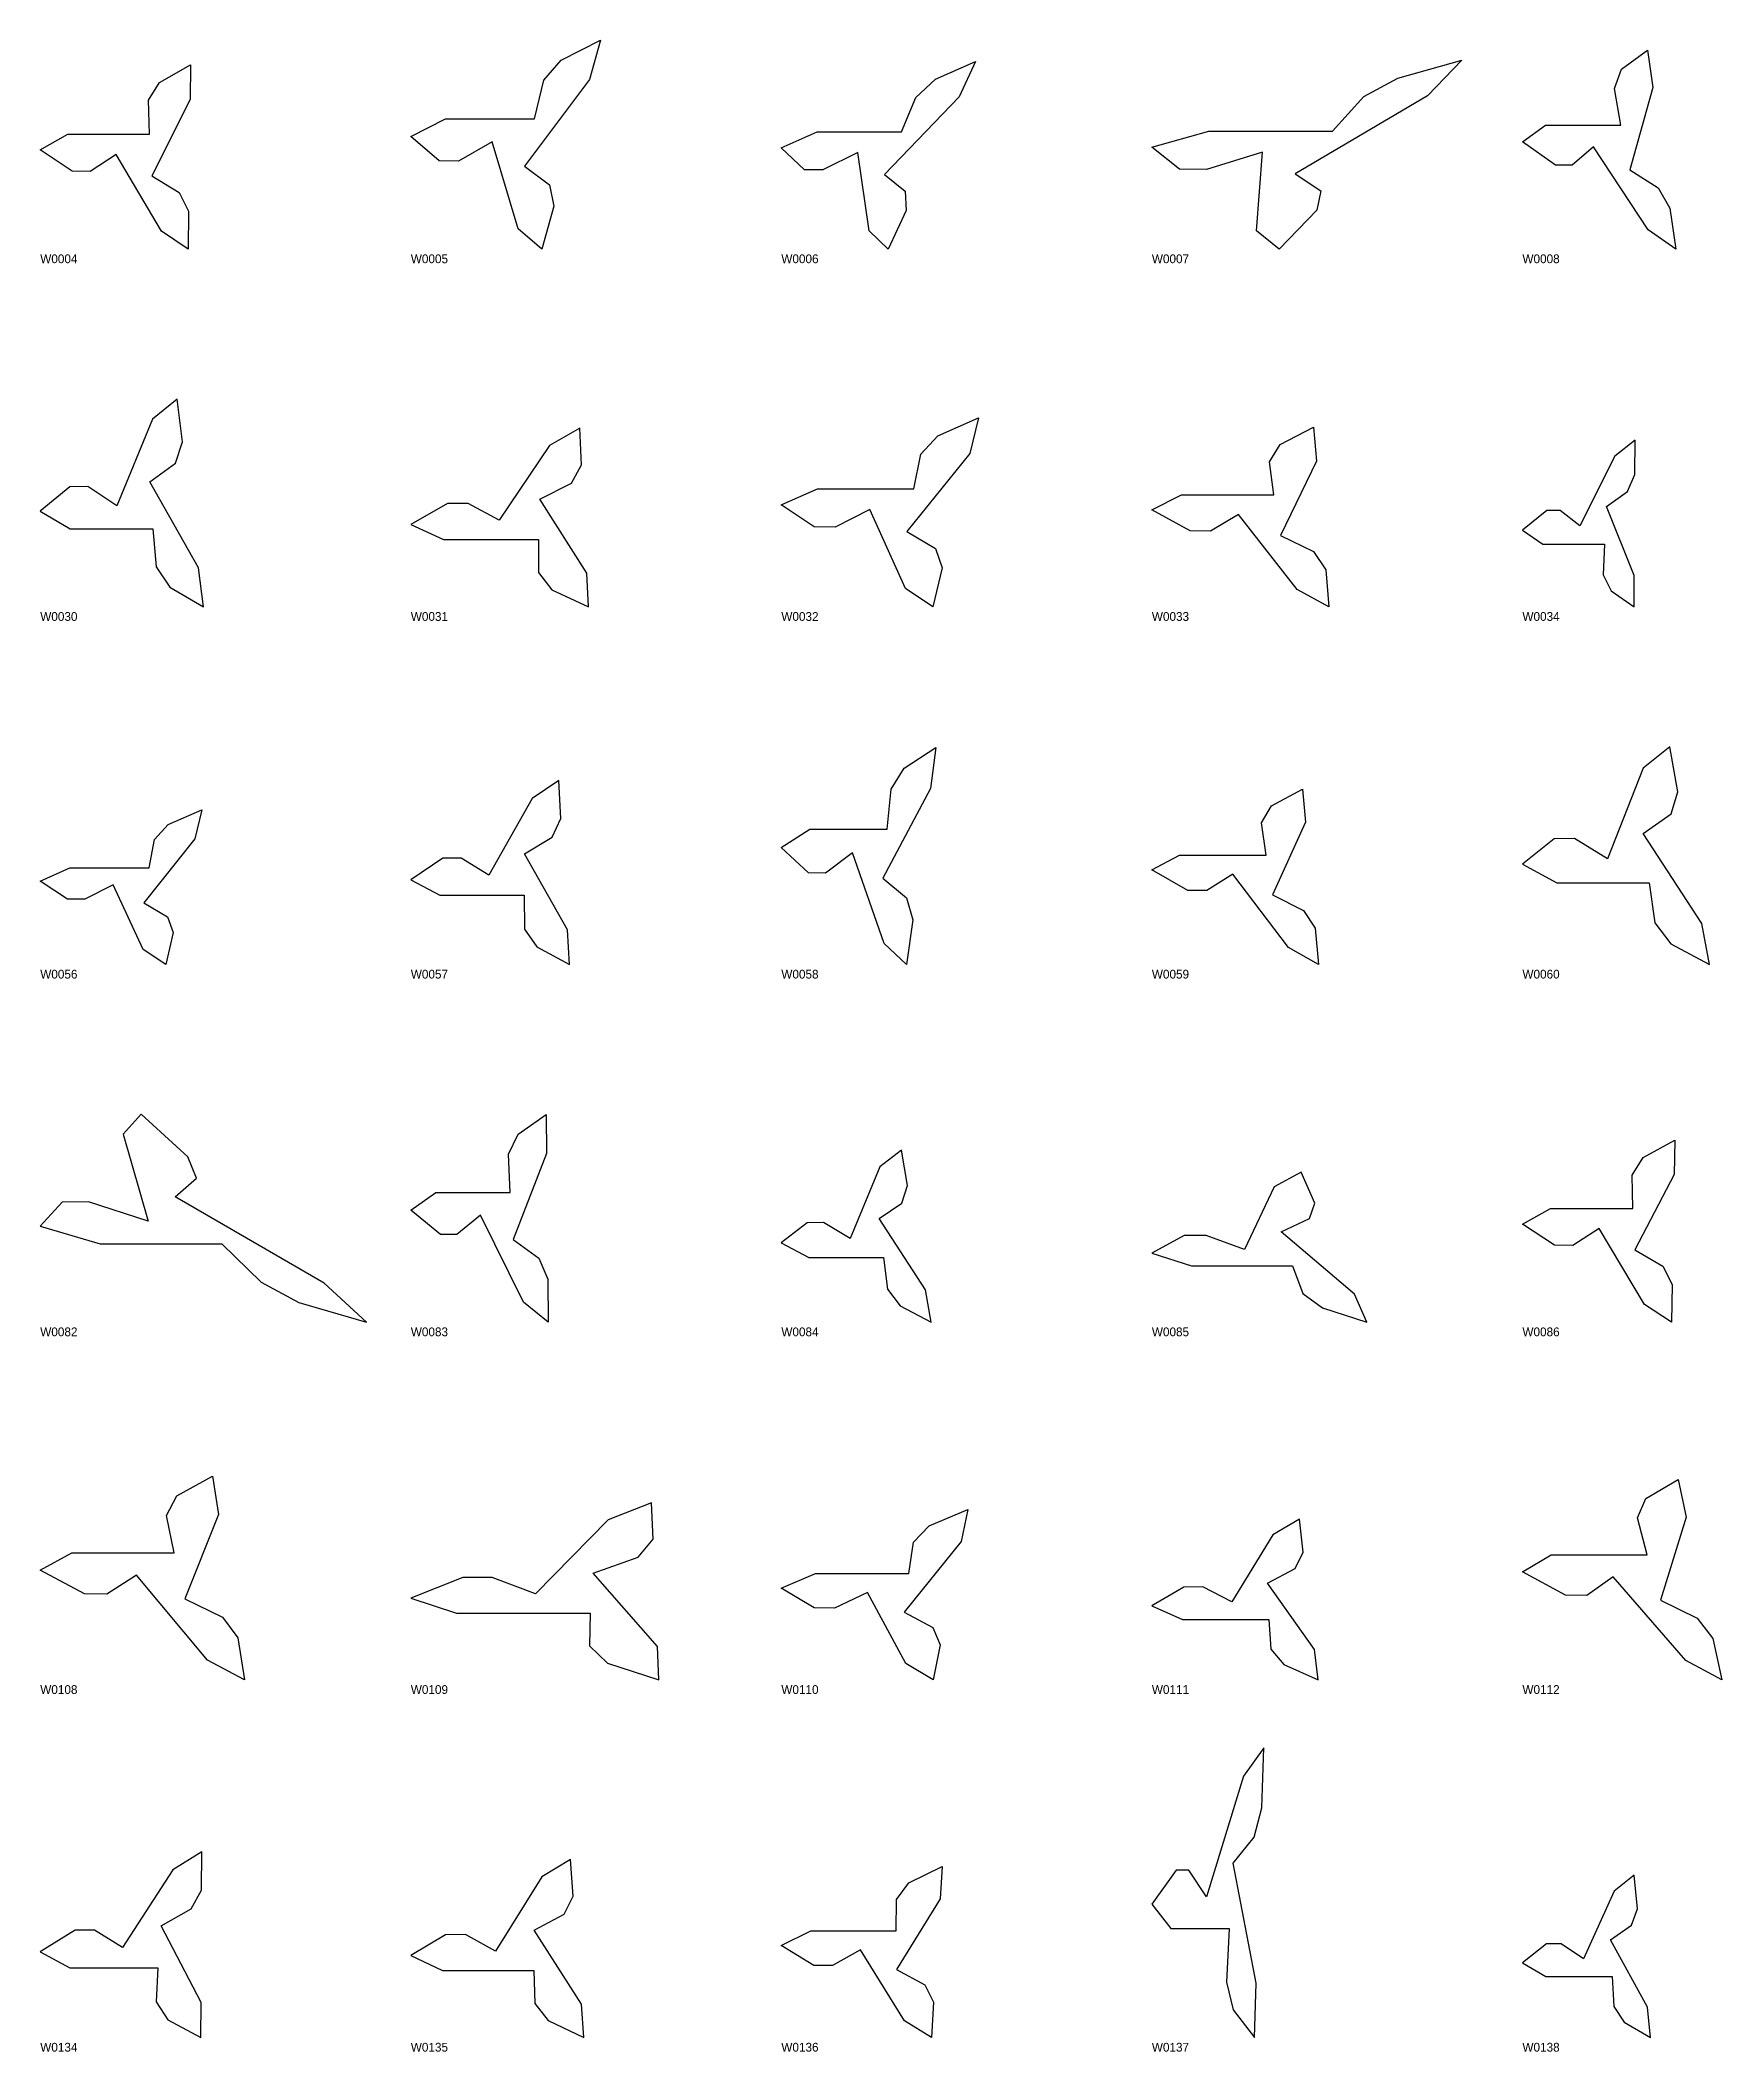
# Model space of a CAD drawing. Header units: millimetres. Extents: x 0 to 2703, y -1633 to 66.
# Drawn here: x 316 to 795, y -513 to 59 of the extents above; entities that cross this region are included whole.
import ezdxf

# ---------------------------------------------------------------- set-up
doc = ezdxf.new("R2010")
doc.units = ezdxf.units.MM

msp = doc.modelspace()

# ---------------------------------------------------------------- texts
at = {"layer": 'NEW_CATALOGUE_LABELS'}
for s, p in [('W0004', (316.27, -4)), ('W0005', (421.7, -4)), ('W0006', (527.12, -4)), ('W0007', (632.54, -4)), ('W0008', (737.97, -4)), ('W0030', (316.27, -105.78)), ('W0031', (421.7, -105.78)), ('W0032', (527.12, -105.78)), ('W0033', (632.54, -105.78)), ('W0034', (737.97, -105.78)), ('W0056', (316.27, -207.56)), ('W0057', (421.7, -207.56)), ('W0058', (527.12, -207.56)), ('W0059', (632.54, -207.56)), ('W0060', (737.97, -207.56)), ('W0082', (316.27, -309.34)), ('W0083', (421.7, -309.34)), ('W0084', (527.12, -309.34)), ('W0085', (632.54, -309.34)), ('W0086', (737.97, -309.34)), ('W0108', (316.27, -411.12)), ('W0109', (421.7, -411.12)), ('W0110', (527.12, -411.12)), ('W0111', (632.54, -411.12)), ('W0112', (737.97, -411.12)), ('W0134', (316.27, -512.9)), ('W0135', (421.7, -512.9)), ('W0136', (527.12, -512.9)), ('W0137', (632.54, -512.9)), ('W0138', (737.97, -512.9))]:
    msp.add_text(s, height=2.5, dxfattribs=at).set_placement(p)

# ---------------------------------------------------------------- linework, layer by layer
at = {"layer": 'RECOVERED_OUTLINES'}
for points in [[(431.62, 37.09), (456.94, 37.09), (459.57, 48.05), (464.5, 53.78), (475.66, 59.44), (472.52, 48.26), (454.01, 23.65), (461.13, 18.3), (462.4, 12.27), (458.95, 0), (452.24, 5.77), (444.88, 30.57), (435.29, 25.05), (429.75, 25.12), (421.7, 32.05)], [(324.14, 32.69), (347.37, 32.69), (347.09, 42.36), (350.21, 47.41), (359.05, 52.4), (358.92, 42.54), (347.99, 20.85), (355.84, 16.13), (358.48, 10.81), (358.34, 0), (350.77, 5.09), (337.91, 26.95), (330.47, 22.08), (325.37, 22.14), (316.27, 28.25)], [(537.28, 33.33), (561.27, 33.33), (565.43, 43.19), (570.97, 48.34), (582.4, 53.43), (577.73, 43.38), (556.46, 21.26), (562.39, 16.45), (562.68, 11.03), (557.55, 0), (552.07, 5.18), (548.86, 27.48), (538.94, 22.52), (533.7, 22.58), (527.12, 28.81)], [(648.75, 33.53), (683.91, 33.53), (692.86, 43.44), (702.48, 48.61), (720.71, 53.73), (710.94, 43.63), (673.35, 21.38), (680.66, 16.54), (679.51, 11.09), (668.79, 0), (662.27, 5.21), (664.02, 27.63), (648.05, 22.65), (640.39, 22.71), (632.54, 28.97)], [(744.51, 35.31), (766, 35.31), (764.13, 45.75), (766.18, 51.2), (773.53, 56.6), (775.04, 45.95), (768.54, 22.52), (776.59, 17.42), (779.92, 11.68), (781.58, 0), (773.73, 5.49), (758.2, 29.11), (752.13, 23.85), (747.4, 23.92), (737.97, 30.52)], [(324.81, -79.55), (348.34, -79.55), (349.3, -90.45), (353.1, -96.15), (362.7, -101.78), (361.3, -90.66), (347.44, -66.18), (354.79, -60.86), (356.78, -54.86), (355.24, -42.67), (348.23, -48.4), (338.02, -73.07), (329.86, -67.58), (324.7, -67.65), (316.27, -74.54)], [(431, -82.65), (458.05, -82.65), (458.04, -92.03), (461.83, -96.93), (472.29, -101.78), (471.82, -92.21), (458.39, -71.15), (467.38, -66.58), (470.29, -61.42), (469.77, -50.92), (461.12, -55.85), (446.85, -77.08), (438.03, -72.35), (432.1, -72.41), (421.7, -78.34)], [(537.43, -68.22), (564.85, -68.22), (566.77, -58.3), (571.62, -53.12), (583.22, -47.99), (580.77, -58.11), (562.82, -80.38), (570.99, -85.22), (572.87, -90.68), (570.18, -101.78), (562.43, -96.56), (552.35, -74.12), (542.44, -79.11), (536.44, -79.05), (527.12, -72.78)], [(641.01, -69.9), (667.29, -69.9), (666.03, -60.48), (669.05, -55.56), (678.57, -50.69), (679.39, -60.3), (669.15, -81.46), (678.5, -86.05), (682.02, -91.24), (682.91, -101.78), (673.85, -96.82), (657.15, -75.51), (649.22, -80.25), (643.44, -80.19), (632.54, -74.23)], [(743.81, -83.95), (761.28, -83.95), (760.92, -92.69), (763.18, -97.26), (769.75, -101.78), (769.81, -92.86), (761.93, -73.22), (767.91, -68.96), (769.98, -64.14), (770.04, -54.36), (764.27, -58.96), (754.26, -78.75), (748.74, -74.34), (744.91, -74.4), (737.97, -79.93)], [(535.21, -165.06), (557.19, -165.06), (558.34, -153.68), (562.03, -147.73), (571.12, -141.85), (569.55, -153.46), (556.04, -179.01), (562.78, -184.57), (564.5, -190.83), (562.78, -203.56), (556.36, -197.57), (547.4, -171.83), (539.65, -177.56), (534.83, -177.49), (527.12, -170.29)], [(747.75, -180.28), (774.02, -180.28), (775.64, -191.7), (780.17, -197.66), (791.17, -203.56), (789.04, -191.92), (772.35, -166.29), (780.28, -160.71), (782.21, -154.43), (779.88, -141.66), (772.34, -147.66), (762.17, -173.49), (752.79, -167.75), (747.03, -167.82), (737.97, -175.04)], [(430, -183.87), (453.94, -183.87), (454.08, -193.53), (457.52, -198.57), (466.86, -203.56), (466.28, -193.71), (454.04, -172.04), (461.93, -167.32), (464.41, -162.01), (463.78, -151.21), (456.2, -156.29), (443.93, -178.13), (436.05, -173.27), (430.8, -173.33), (421.7, -179.44)], [(640.42, -172.42), (665.03, -172.42), (663.75, -163.22), (666.54, -158.41), (675.4, -153.66), (676.26, -163.04), (666.88, -183.71), (675.68, -188.2), (679.02, -193.26), (679.96, -203.56), (671.42, -198.72), (655.59, -177.9), (648.21, -182.53), (642.8, -182.47), (632.54, -176.65)], [(324.72, -176.08), (347.29, -176.08), (348.77, -167.96), (352.71, -163.72), (362.21, -159.52), (360.29, -167.81), (345.74, -186.04), (352.51, -190), (354.11, -194.47), (352.01, -203.56), (345.58, -199.29), (337.05, -180.91), (328.95, -185), (324, -184.95), (316.27, -179.81)], [(333.33, -283.07), (367.96, -283.07), (379.17, -293.99), (389.88, -299.7), (409.06, -305.34), (397.02, -294.2), (354.65, -269.68), (360.69, -264.34), (358.24, -258.33), (345.02, -246.11), (339.85, -251.86), (346.96, -276.57), (330.02, -271.07), (322.49, -271.14), (316.27, -278.05)], [(428.78, -268.45), (450.01, -268.45), (449.53, -257.55), (452.26, -251.85), (460.22, -246.21), (460.33, -257.34), (450.84, -281.82), (458.13, -287.14), (460.67, -293.14), (460.78, -305.34), (453.75, -299.6), (441.5, -274.93), (434.81, -280.42), (430.15, -280.36), (421.7, -273.46)], [(534.96, -286.92), (556.15, -286.92), (557.35, -295.96), (560.94, -300.68), (569.76, -305.34), (568.16, -296.13), (554.95, -275.85), (561.41, -271.45), (563.02, -266.48), (561.27, -256.37), (555.13, -261.12), (546.66, -281.56), (539.15, -277.01), (534.51, -277.06), (527.12, -282.78)], [(745.94, -273.02), (769.41, -273.02), (769.18, -263.47), (772.35, -258.48), (781.31, -253.54), (781.13, -263.29), (769.98, -284.73), (777.9, -289.4), (780.55, -294.65), (780.35, -305.34), (772.72, -300.32), (759.83, -278.7), (752.29, -283.51), (747.14, -283.45), (737.97, -277.41)], [(643.8, -289.3), (672.57, -289.3), (675.52, -297.17), (681.09, -301.28), (693.75, -305.34), (690.22, -297.32), (669.3, -279.66), (677.42, -275.82), (678.88, -271.49), (675.01, -262.68), (667.37, -266.82), (658.89, -284.62), (648.03, -280.66), (641.73, -280.71), (632.54, -285.69)], [(325.28, -370.98), (354.39, -370.98), (352.2, -360.3), (355.14, -354.72), (365.27, -349.2), (366.98, -360.09), (357.42, -384.08), (368.16, -389.29), (372.48, -395.17), (374.36, -407.12), (363.9, -401.5), (343.63, -377.33), (335.24, -382.71), (328.84, -382.65), (316.27, -375.89)], [(746.11, -371.56), (773.48, -371.56), (770.71, -361.04), (773.1, -355.55), (782.26, -350.12), (784.6, -360.84), (777.21, -384.44), (787.66, -389.57), (792.12, -395.36), (794.69, -407.12), (784.48, -401.59), (763.79, -377.81), (756.26, -383.1), (750.24, -383.03), (737.97, -376.38)], [(434.68, -388.16), (472.78, -388.16), (472.5, -397.46), (477.7, -402.32), (492.29, -407.12), (491.9, -397.64), (473.59, -376.77), (486.39, -372.23), (490.63, -367.11), (490.2, -356.71), (477.87, -361.6), (457.16, -382.64), (444.88, -377.96), (436.51, -378.01), (421.7, -383.89)], [(536.87, -376.89), (563.42, -376.89), (564.77, -367.96), (569.2, -363.29), (580.17, -358.67), (578.32, -367.79), (562.08, -387.85), (570.23, -392.21), (572.34, -397.12), (570.3, -407.12), (562.53, -402.42), (551.62, -382.21), (542.28, -386.7), (536.46, -386.65), (527.12, -381)], [(641.24, -389.91), (665.79, -389.91), (666.35, -398.35), (670.08, -402.76), (679.87, -407.12), (678.86, -398.52), (665.41, -379.57), (673.29, -375.45), (675.62, -370.81), (674.51, -361.36), (666.96, -365.8), (655.29, -384.9), (647.01, -380.65), (641.62, -380.7), (632.54, -386.04)], [(637.9, -477.91), (654.54, -477.91), (653.75, -493.11), (655.67, -501.05), (661.7, -508.9), (662.2, -493.4), (655.7, -459.27), (661.61, -451.85), (663.83, -443.49), (664.38, -426.48), (658.65, -434.48), (648.11, -468.87), (643.09, -461.22), (639.43, -461.31), (632.54, -470.92)], [(324.68, -489.02), (349.77, -489.02), (349.29, -498.77), (352.56, -503.87), (362.01, -508.9), (362.05, -498.96), (350.66, -477.07), (359.23, -472.31), (362.18, -466.95), (362.23, -456.04), (353.96, -461.17), (339.66, -483.23), (331.72, -478.32), (326.21, -478.38), (316.27, -484.54)], [(430.75, -489.83), (456.75, -489.83), (456.99, -499.19), (460.77, -504.07), (470.95, -508.9), (470.24, -499.37), (456.77, -478.37), (465.29, -473.81), (467.94, -468.66), (467.16, -458.2), (458.98, -463.12), (445.84, -484.27), (437.24, -479.57), (431.53, -479.62), (421.7, -485.54)], [(535.53, -478.55), (559.8, -478.55), (559.93, -469.58), (563.41, -464.89), (572.86, -460.26), (572.29, -469.41), (559.93, -489.55), (567.93, -493.93), (570.46, -498.87), (569.84, -508.9), (562.15, -504.18), (549.67, -483.89), (541.69, -488.4), (536.36, -488.35), (527.12, -482.67)], [(744.67, -491.53), (763.47, -491.53), (763.99, -500.05), (766.9, -504.5), (774.44, -508.9), (773.57, -500.22), (763.05, -481.09), (769.03, -476.93), (770.76, -472.25), (769.8, -462.72), (764.07, -467.2), (755.37, -486.47), (748.97, -482.18), (744.85, -482.23), (737.97, -487.62)]]:
    msp.add_lwpolyline(points, close=True, dxfattribs=at)

msp.set_redraw_order([(e.dxf.handle, doc.entitydb.next_handle()) for e in msp.query("TEXT MTEXT ATTDEF DIMENSION ARC_DIMENSION")])  # texts and dimensions are drawn at this point

doc.saveas('drawing.dxf')
